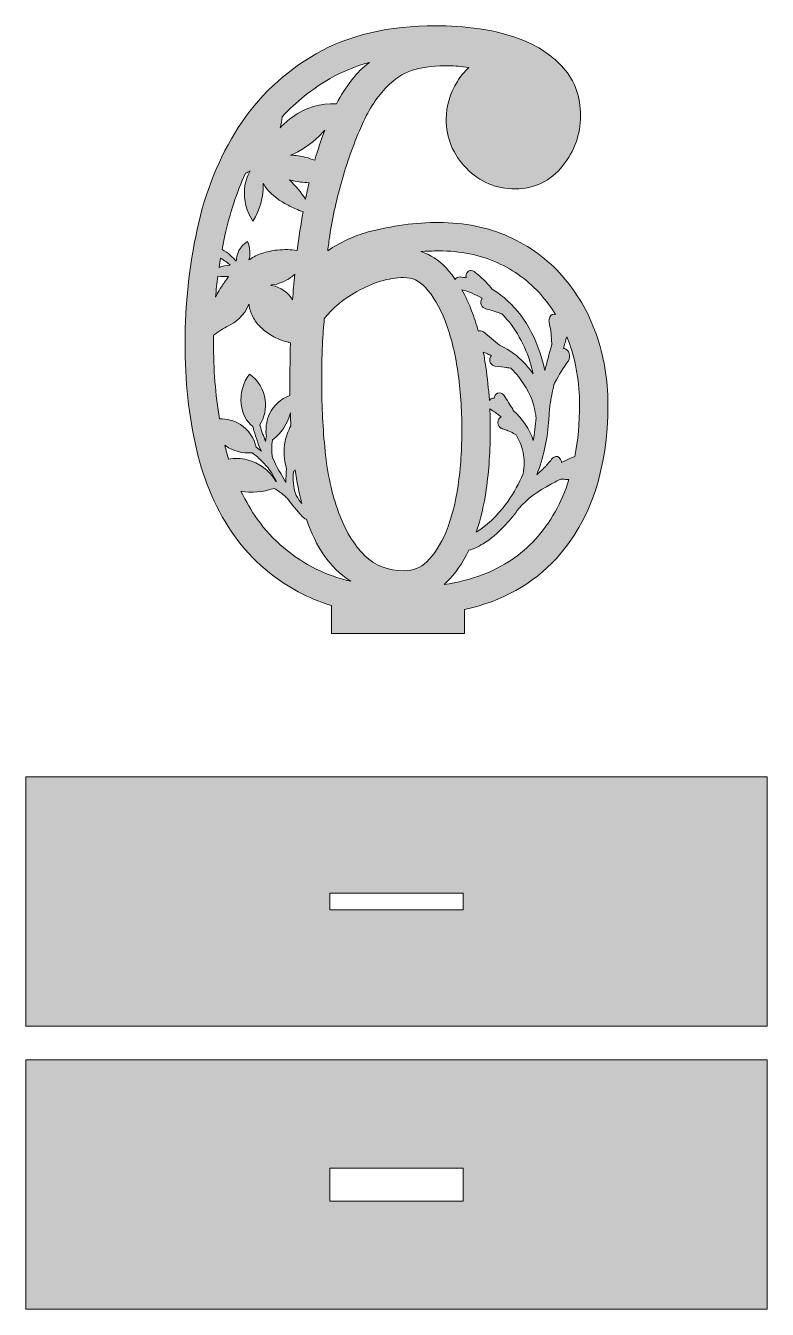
# Model space of a CAD drawing. Header units: inches. Extents: x 2.77 to 7.23, y -8.81 to -1.09.
import ezdxf

# ---------------------------------------------------------------- set-up
doc = ezdxf.new("R2010")
doc.units = ezdxf.units.IN
doc.header["$MEASUREMENT"] = 0
doc.layers.add('_U+2018_U+043B_U+043E_U+0439_1', color=7, linetype='Continuous')

# ---------------------------------------------------------------- blocks, each defined once
blk = doc.blocks.new('block 2')
at = {"layer": '_U+2018_U+043B_U+043E_U+0439_1', "true_color": 0xffffff}
h = blk.add_hatch(color=7, dxfattribs=at)
h.dxf.hatch_style = 2
edge = h.paths.add_edge_path()
edge.add_spline(control_points=[(6.2003, -2.9438), (6.1528, -2.8116), (6.0844, -2.6944), (5.9972, -2.5955), (5.9091, -2.4955), (5.8007, -2.4161), (5.675, -2.3595), (5.5494, -2.3028), (5.4079, -2.2741), (5.2545, -2.2741), (5.1154, -2.2741), (4.9727, -2.2933), (4.8304, -2.3312), (4.7441, -2.3543), (4.6627, -2.392), (4.5867, -2.444), (4.5901, -2.4149), (4.5941, -2.3847), (4.5988, -2.3533), (4.6156, -2.241), (4.6411, -2.1258), (4.6745, -2.0108), (4.7079, -1.896), (4.7479, -1.7863), (4.7935, -1.6847), (4.8363, -1.5895), (4.8862, -1.5132), (4.9417, -1.458), (4.9891, -1.4107), (5.0389, -1.3778), (5.0895, -1.3602), (5.1434, -1.3414), (5.2105, -1.3319), (5.2888, -1.3319), (5.2888, -1.3319), (5.3125, -1.3319), (5.3125, -1.3319), (5.3498, -1.3319), (5.3909, -1.3352), (5.4348, -1.3417), (5.4082, -1.3666), (5.3852, -1.3945), (5.366, -1.4254), (5.3215, -1.4971), (5.2989, -1.5733), (5.2989, -1.6521), (5.2989, -1.766), (5.3397, -1.8654), (5.42, -1.9476), (5.5007, -2.0304), (5.5998, -2.0724), (5.7146, -2.0724), (5.8277, -2.0724), (5.9265, -2.0239), (6.0004, -1.932), (6.0708, -1.8445), (6.1065, -1.7439), (6.1065, -1.6332), (6.1065, -1.5177), (6.0722, -1.4208), (6.0046, -1.3452), (5.9428, -1.2761), (5.8658, -1.222), (5.7759, -1.1842), (5.691, -1.1485), (5.5981, -1.1235), (5.4999, -1.11), (5.4048, -1.0969), (5.3168, -1.0903), (5.2382, -1.0903), (4.9539, -1.0903), (4.711, -1.1473), (4.5163, -1.2597), (4.3228, -1.3715), (4.1654, -1.5205), (4.0485, -1.7026), (3.9334, -1.8818), (3.8502, -2.088), (3.8011, -2.3156), (3.7528, -2.5391), (3.7284, -2.7681), (3.7284, -2.9963), (3.7284, -3.2251), (3.7513, -3.4402), (3.7966, -3.6358), (3.8429, -3.836), (3.9198, -4.0121), (4.025, -4.1591), (4.1317, -4.3083), (4.2716, -4.4267), (4.4407, -4.5112), (4.4929, -4.5374), (4.5491, -4.5595), (4.6089, -4.5776), (4.6089, -4.5776), (4.6089, -4.7456), (4.6089, -4.7456), (4.6089, -4.7456), (5.4089, -4.7456), (5.4089, -4.7456), (5.4089, -4.7456), (5.4089, -4.6022), (5.4089, -4.6022), (5.6355, -4.5519), (5.8207, -4.449), (5.9617, -4.2942), (6.1673, -4.0683), (6.2716, -3.757), (6.2716, -3.3689), (6.2716, -3.2182), (6.2476, -3.0752), (6.2003, -2.9438)], knot_values=[0, 0, 0, 0, 1, 1, 1, 2, 2, 2, 3, 3, 3, 4, 4, 4, 5, 5, 5, 6, 6, 6, 7, 7, 7, 8, 8, 8, 9, 9, 9, 10, 10, 10, 11, 11, 11, 12, 12, 12, 13, 13, 13, 14, 14, 14, 15, 15, 15, 16, 16, 16, 17, 17, 17, 18, 18, 18, 19, 19, 19, 20, 20, 20, 21, 21, 21, 22, 22, 22, 23, 23, 23, 24, 24, 24, 25, 25, 25, 26, 26, 26, 27, 27, 27, 28, 28, 28, 29, 29, 29, 30, 30, 30, 31, 31, 31, 32, 32, 32, 33, 33, 33, 34, 34, 34, 35, 35, 35, 36, 36, 36, 37, 37, 37, 37], degree=3, periodic=1)
edge = h.paths.add_edge_path()
edge.add_spline(control_points=[(6.0723, -3.6817), (6.055, -3.6879), (6.0382, -3.6959), (6.0217, -3.7036), (6.0126, -3.7079), (6.0035, -3.7121), (5.9937, -3.7161), (5.9931, -3.7163), (5.9926, -3.7166), (5.9921, -3.7168), (5.9913, -3.7106), (5.9896, -3.7046), (5.9867, -3.6991), (5.9773, -3.6814), (5.9593, -3.6764), (5.9442, -3.6868), (5.9432, -3.6875), (5.9422, -3.6882), (5.9412, -3.6888), (5.9403, -3.6898), (5.9395, -3.6908), (5.9386, -3.6918), (5.931, -3.7004), (5.9235, -3.7096), (5.9161, -3.7185), (5.9049, -3.7319), (5.8943, -3.7442), (5.885, -3.7524), (5.8846, -3.7529), (5.8841, -3.7533), (5.8836, -3.7538), (5.869, -3.7684), (5.8598, -3.7767), (5.8433, -3.7913), (5.8822, -3.6924), (5.9065, -3.5849), (5.9138, -3.4792), (5.915, -3.4737), (5.9152, -3.4688), (5.9154, -3.4653), (5.9154, -3.4644), (5.9154, -3.4635), (5.9155, -3.4628), (5.9156, -3.4618), (5.9157, -3.4607), (5.9158, -3.4597), (5.9176, -3.4327), (5.9192, -3.4014), (5.9231, -3.372), (5.9289, -3.3331), (5.9371, -3.2916), (5.947, -3.248), (5.9478, -3.2464), (5.9485, -3.2448), (5.9493, -3.2432), (5.9499, -3.2418), (5.9505, -3.2404), (5.951, -3.2394), (5.9516, -3.2385), (5.9521, -3.2377), (5.9527, -3.2368), (5.9783, -3.1901), (5.9995, -3.1502), (6.0322, -3.1087), (6.0328, -3.1078), (6.0334, -3.1069), (6.0341, -3.106), (6.0418, -3.0934), (6.0435, -3.0766), (6.0385, -3.0614), (6.0336, -3.0463), (6.0227, -3.0353), (6.0105, -3.0329), (6.0082, -3.0324), (6.0059, -3.0322), (6.0037, -3.0324), (6.0102, -3.0095), (6.0169, -2.9857), (6.0239, -2.961), (6.0294, -2.9743), (6.0346, -2.9879), (6.0395, -3.0016), (6.0802, -3.1144), (6.1008, -3.238), (6.1008, -3.3689), (6.1008, -3.4808), (6.0911, -3.5851), (6.0723, -3.6817)], knot_values=[0, 0, 0, 0, 1, 1, 1, 2, 2, 2, 3, 3, 3, 4, 4, 4, 5, 5, 5, 6, 6, 6, 7, 7, 7, 8, 8, 8, 9, 9, 9, 10, 10, 10, 11, 11, 11, 12, 12, 12, 13, 13, 13, 14, 14, 14, 15, 15, 15, 16, 16, 16, 17, 17, 17, 18, 18, 18, 19, 19, 19, 20, 20, 20, 21, 21, 21, 22, 22, 22, 23, 23, 23, 24, 24, 24, 25, 25, 25, 26, 26, 26, 27, 27, 27, 28, 28, 28, 29, 29, 29, 29], degree=3, periodic=1)
edge = h.paths.add_edge_path()
edge.add_spline(control_points=[(5.2545, -2.445), (5.3835, -2.445), (5.5014, -2.4686), (5.6048, -2.5153), (5.7082, -2.5619), (5.7971, -2.6269), (5.869, -2.7084), (5.9013, -2.745), (5.9303, -2.7849), (5.9563, -2.8274), (5.9534, -2.8264), (5.9504, -2.8259), (5.9473, -2.8259), (5.9324, -2.8257), (5.9206, -2.8377), (5.9177, -2.8556), (5.9172, -2.859), (5.917, -2.8624), (5.9171, -2.8655), (5.9167, -2.866), (5.9164, -2.8664), (5.9161, -2.8668), (5.9168, -2.8703), (5.9176, -2.8738), (5.9183, -2.8773), (5.9187, -2.8793), (5.9191, -2.8811), (5.9194, -2.8827), (5.9195, -2.8832), (5.9196, -2.8836), (5.9197, -2.8841), (5.9198, -2.8847), (5.9198, -2.8853), (5.9199, -2.8859), (5.9201, -2.8868), (5.9204, -2.8877), (5.9207, -2.8887), (5.9272, -2.9169), (5.9329, -2.9643), (5.9336, -2.9991), (5.9337, -3.0009), (5.9338, -3.0027), (5.9339, -3.0045), (5.9339, -3.0056), (5.934, -3.007), (5.934, -3.0085), (5.9182, -3.0652), (5.9042, -3.1162), (5.8922, -3.1641), (5.8516, -2.9711), (5.7617, -2.8213), (5.6488, -2.7281), (5.6204, -2.705), (5.5963, -2.6875), (5.5737, -2.6731), (5.5732, -2.6724), (5.5727, -2.6718), (5.5722, -2.6712), (5.5428, -2.6345), (5.5098, -2.6034), (5.4689, -2.5698), (5.4682, -2.5693), (5.4675, -2.5687), (5.4667, -2.5682), (5.456, -2.5609), (5.443, -2.5605), (5.4329, -2.5667), (5.4227, -2.5731), (5.4169, -2.5851), (5.4177, -2.5981), (5.4179, -2.5997), (5.4181, -2.6013), (5.4183, -2.6029), (5.4186, -2.6045), (5.4191, -2.606), (5.4195, -2.6075), (5.407, -2.6048), (5.3944, -2.6028), (5.3821, -2.6018), (5.37, -2.6008), (5.3596, -2.6065), (5.3533, -2.616), (5.3364, -2.5918), (5.3186, -2.5693), (5.2998, -2.5489), (5.2547, -2.5003), (5.2031, -2.467), (5.1454, -2.4493), (5.182, -2.4464), (5.2184, -2.445), (5.2545, -2.445)], knot_values=[0, 0, 0, 0, 1, 1, 1, 2, 2, 2, 3, 3, 3, 4, 4, 4, 5, 5, 5, 6, 6, 6, 7, 7, 7, 8, 8, 8, 9, 9, 9, 10, 10, 10, 11, 11, 11, 12, 12, 12, 13, 13, 13, 14, 14, 14, 15, 15, 15, 16, 16, 16, 17, 17, 17, 18, 18, 18, 19, 19, 19, 20, 20, 20, 21, 21, 21, 22, 22, 22, 23, 23, 23, 24, 24, 24, 25, 25, 25, 26, 26, 26, 27, 27, 27, 28, 28, 28, 29, 29, 29, 30, 30, 30, 30], degree=3, periodic=1)
edge = h.paths.add_edge_path()
edge.add_spline(control_points=[(5.5109, -2.7713), (5.516, -2.7825), (5.5253, -2.7904), (5.5363, -2.7928), (5.5461, -2.7956), (5.559, -2.7994), (5.571, -2.803), (5.5853, -2.8072), (5.5982, -2.8112), (5.6029, -2.8129), (5.6037, -2.8132), (5.6044, -2.8134), (5.6052, -2.8136), (5.6099, -2.8149), (5.6139, -2.8165), (5.618, -2.8181), (5.6225, -2.8199), (5.6275, -2.8218), (5.6335, -2.8238), (5.6403, -2.8305), (5.647, -2.8375), (5.6537, -2.8446), (5.7217, -2.9167), (5.7872, -3.039), (5.8143, -3.1517), (5.817, -3.1628), (5.8195, -3.1739), (5.8218, -3.1852), (5.8103, -3.1688), (5.7977, -3.1526), (5.7839, -3.1365), (5.7747, -3.1257), (5.7651, -3.1152), (5.7549, -3.1052), (5.7486, -3.0992), (5.7422, -3.0933), (5.7358, -3.0874), (5.7017, -3.0576), (5.6625, -3.0322), (5.6193, -3.012), (5.6191, -3.0118), (5.6189, -3.0117), (5.6187, -3.0115), (5.6033, -2.9979), (5.5877, -2.9847), (5.5719, -2.972), (5.5555, -2.9586), (5.5389, -2.9456), (5.5224, -2.9326), (5.5135, -2.9249), (5.5021, -2.9229), (5.492, -2.9262), (5.48, -2.8836), (5.4667, -2.8429), (5.4518, -2.8044), (5.4342, -2.7589), (5.4144, -2.7171), (5.3927, -2.6786), (5.4348, -2.6895), (5.4751, -2.7062), (5.5149, -2.7299), (5.514, -2.7311), (5.5132, -2.7323), (5.5124, -2.7335), (5.5058, -2.7445), (5.5052, -2.7589), (5.5109, -2.7713)], knot_values=[0, 0, 0, 0, 1, 1, 1, 2, 2, 2, 3, 3, 3, 4, 4, 4, 5, 5, 5, 6, 6, 6, 7, 7, 7, 8, 8, 8, 9, 9, 9, 10, 10, 10, 11, 11, 11, 12, 12, 12, 13, 13, 13, 14, 14, 14, 15, 15, 15, 16, 16, 16, 17, 17, 17, 18, 18, 18, 19, 19, 19, 20, 20, 20, 21, 21, 21, 22, 22, 22, 22], degree=3, periodic=1)
edge = h.paths.add_edge_path()
edge.add_spline(control_points=[(5.5611, -3.394), (5.5642, -3.3972), (5.568, -3.4002), (5.5729, -3.403), (5.5736, -3.4034), (5.5743, -3.4037), (5.5758, -3.4047), (5.5927, -3.4147), (5.6109, -3.428), (5.6286, -3.4433), (5.621, -3.4475), (5.6149, -3.4548), (5.6118, -3.4644), (5.6062, -3.4816), (5.6122, -3.5002), (5.6263, -3.5091), (5.6277, -3.5098), (5.6291, -3.5105), (5.6305, -3.5112), (5.6358, -3.5133), (5.6404, -3.515), (5.6451, -3.5166), (5.6522, -3.5192), (5.6593, -3.5218), (5.6704, -3.5266), (5.6812, -3.5309), (5.6919, -3.5364), (5.703, -3.5422), (5.7058, -3.5437), (5.7087, -3.5452), (5.7115, -3.5467), (5.7137, -3.5479), (5.7163, -3.5493), (5.7191, -3.5506), (5.7384, -3.5834), (5.7525, -3.6143), (5.7619, -3.6581), (5.7691, -3.6926), (5.7693, -3.7424), (5.7619, -3.7854), (5.737, -3.8435), (5.707, -3.8977), (5.6709, -3.9495), (5.6695, -3.9514), (5.6681, -3.9533), (5.6667, -3.9552), (5.6655, -3.9568), (5.6642, -3.9585), (5.663, -3.9603), (5.6624, -3.9611), (5.6617, -3.962), (5.6611, -3.9629), (5.6011, -4.0436), (5.5397, -4.0999), (5.4794, -4.1364), (5.5063, -4.0582), (5.5265, -3.9723), (5.5396, -3.8799), (5.5559, -3.7648), (5.5641, -3.6428), (5.5641, -3.5174), (5.5641, -3.4762), (5.5631, -3.4351), (5.5611, -3.394)], knot_values=[0, 0, 0, 0, 1, 1, 1, 2, 2, 2, 3, 3, 3, 4, 4, 4, 5, 5, 5, 6, 6, 6, 7, 7, 7, 8, 8, 8, 9, 9, 9, 10, 10, 10, 11, 11, 11, 12, 12, 12, 13, 13, 13, 14, 14, 14, 15, 15, 15, 16, 16, 16, 17, 17, 17, 18, 18, 18, 19, 19, 19, 20, 20, 20, 21, 21, 21, 21], degree=3, periodic=1)
edge = h.paths.add_edge_path()
edge.add_spline(control_points=[(5.7022, -3.4042), (5.7013, -3.402), (5.7002, -3.3999), (5.6989, -3.3977), (5.691, -3.3831), (5.6823, -3.3692), (5.6738, -3.3559), (5.6646, -3.3416), (5.6558, -3.3283), (5.6476, -3.3145), (5.6472, -3.3138), (5.6468, -3.3132), (5.6464, -3.3125), (5.6372, -3.2995), (5.6218, -3.2953), (5.6081, -3.3015), (5.5967, -3.3067), (5.5892, -3.318), (5.5879, -3.3309), (5.5728, -3.3289), (5.5635, -3.3372), (5.5583, -3.3441), (5.5538, -3.2764), (5.5468, -3.2091), (5.5372, -3.1427), (5.5328, -3.1127), (5.5278, -3.0833), (5.5222, -3.0546), (5.5342, -3.0588), (5.5451, -3.0631), (5.554, -3.0673), (5.5596, -3.0697), (5.5651, -3.0721), (5.5705, -3.0746), (5.5683, -3.077), (5.5664, -3.0798), (5.5648, -3.0829), (5.5592, -3.0943), (5.5595, -3.1084), (5.5658, -3.1198), (5.5716, -3.1306), (5.5818, -3.1372), (5.5931, -3.1377), (5.6161, -3.1396), (5.6483, -3.1439), (5.6587, -3.1458), (5.6619, -3.1463), (5.6651, -3.1469), (5.6683, -3.1474), (5.6746, -3.1485), (5.6808, -3.1496), (5.6871, -3.1505), (5.7086, -3.1702), (5.7281, -3.1922), (5.7465, -3.2179), (5.7981, -3.2872), (5.8257, -3.3517), (5.8347, -3.4162), (5.8368, -3.4288), (5.8382, -3.4394), (5.839, -3.4484), (5.8363, -3.4956), (5.8308, -3.5409), (5.8226, -3.5846), (5.7993, -3.5167), (5.7578, -3.4542), (5.7022, -3.4042)], knot_values=[0, 0, 0, 0, 1, 1, 1, 2, 2, 2, 3, 3, 3, 4, 4, 4, 5, 5, 5, 6, 6, 6, 7, 7, 7, 8, 8, 8, 9, 9, 9, 10, 10, 10, 11, 11, 11, 12, 12, 12, 13, 13, 13, 14, 14, 14, 15, 15, 15, 16, 16, 16, 17, 17, 17, 18, 18, 18, 19, 19, 19, 20, 20, 20, 21, 21, 21, 22, 22, 22, 22], degree=3, periodic=1)
edge = h.paths.add_edge_path()
edge.add_spline(control_points=[(4.6395, -2.7746), (4.6757, -2.7428), (4.717, -2.7139), (4.7622, -2.6886), (4.8074, -2.6633), (4.8554, -2.6427), (4.9047, -2.6273), (4.9515, -2.6127), (4.9979, -2.6053), (5.0428, -2.6053), (5.0949, -2.6053), (5.1367, -2.6243), (5.1744, -2.665), (5.2204, -2.7148), (5.2602, -2.7824), (5.2924, -2.866), (5.3262, -2.9536), (5.3517, -3.055), (5.3681, -3.1674), (5.3848, -3.2819), (5.3933, -3.3997), (5.3933, -3.5174), (5.3933, -3.6348), (5.3856, -3.7487), (5.3704, -3.8559), (5.3557, -3.9595), (5.3313, -4.0531), (5.2979, -4.134), (5.2662, -4.2105), (5.2274, -4.2712), (5.1825, -4.3145), (5.145, -4.3506), (5.1009, -4.3682), (5.0475, -4.3682), (4.9472, -4.3682), (4.8694, -4.3388), (4.8098, -4.2784), (4.7431, -4.2108), (4.6899, -4.123), (4.6517, -4.0176), (4.6116, -3.9071), (4.5844, -3.7834), (4.571, -3.6499), (4.5572, -3.5125), (4.5501, -3.3793), (4.5501, -3.2539), (4.5501, -3.1642), (4.5517, -3.0824), (4.5548, -3.0106), (4.5574, -2.9497), (4.5611, -2.8968), (4.5659, -2.8527), (4.5855, -2.8266), (4.6102, -2.8004), (4.6395, -2.7746)], knot_values=[0, 0, 0, 0, 1, 1, 1, 2, 2, 2, 3, 3, 3, 4, 4, 4, 5, 5, 5, 6, 6, 6, 7, 7, 7, 8, 8, 8, 9, 9, 9, 10, 10, 10, 11, 11, 11, 12, 12, 12, 13, 13, 13, 14, 14, 14, 15, 15, 15, 16, 16, 16, 17, 17, 17, 18, 18, 18, 18], degree=3, periodic=1)
edge = h.paths.add_edge_path()
edge.add_spline(control_points=[(4.3394, -3.755), (4.3362, -3.7823), (4.3342, -3.8099), (4.3353, -3.8369), (4.3063, -3.7912), (4.2791, -3.7415), (4.2542, -3.6886), (4.2487, -3.6538), (4.2487, -3.6176), (4.2536, -3.5821), (4.3087, -3.5395), (4.3459, -3.4816), (4.3617, -3.4197), (4.3626, -3.4456), (4.3638, -3.4714), (4.3652, -3.4968), (4.3489, -3.5258), (4.3368, -3.5572), (4.3301, -3.5898), (4.3188, -3.6444), (4.3224, -3.7019), (4.3394, -3.755)], knot_values=[0, 0, 0, 0, 1, 1, 1, 2, 2, 2, 3, 3, 3, 4, 4, 4, 5, 5, 5, 6, 6, 6, 7, 7, 7, 7], degree=3, periodic=1)
edge = h.paths.add_edge_path()
edge.add_spline(control_points=[(3.9903, -3.6979), (3.982, -3.6705), (3.9743, -3.6424), (3.9673, -3.6137), (3.9692, -3.6151), (3.971, -3.6167), (3.973, -3.6181), (4.0179, -3.6486), (4.0726, -3.6643), (4.1327, -3.6595), (4.153, -3.6753), (4.1737, -3.6925), (4.192, -3.7109), (4.2102, -3.7284), (4.2305, -3.7527), (4.2479, -3.7775), (4.2577, -3.796), (4.268, -3.8142), (4.2787, -3.8321), (4.2774, -3.8313), (4.2761, -3.8306), (4.2748, -3.8299), (4.2746, -3.8298), (4.2744, -3.8297), (4.2742, -3.8296), (4.2367, -3.7663), (4.1734, -3.7183), (4.1018, -3.701), (4.0654, -3.6922), (4.0272, -3.6914), (3.9903, -3.6979)], knot_values=[0, 0, 0, 0, 1, 1, 1, 2, 2, 2, 3, 3, 3, 4, 4, 4, 5, 5, 5, 6, 6, 6, 7, 7, 7, 8, 8, 8, 9, 9, 9, 10, 10, 10, 10], degree=3, periodic=1)
edge = h.paths.add_edge_path()
edge.add_spline(control_points=[(3.942, -2.4884), (3.9639, -2.5007), (3.9853, -2.5174), (4.0005, -2.5302), (3.9782, -2.5317), (3.9545, -2.5366), (3.9332, -2.5446), (3.936, -2.5259), (3.9389, -2.5071), (3.942, -2.4884)], knot_values=[0, 0, 0, 0, 1, 1, 1, 2, 2, 2, 3, 3, 3, 3], degree=3, periodic=1)
edge = h.paths.add_edge_path()
edge.add_spline(control_points=[(3.9904, -2.5996), (3.9818, -2.6113), (3.9738, -2.6222), (3.9661, -2.6331), (3.9595, -2.6424), (3.9528, -2.6516), (3.9468, -2.6613), (3.9383, -2.675), (3.9299, -2.689), (3.9222, -2.7033), (3.9187, -2.7098), (3.9152, -2.7163), (3.9118, -2.7229), (3.9156, -2.6807), (3.9201, -2.6386), (3.9256, -2.5966), (3.9487, -2.5993), (3.9735, -2.5997), (3.9904, -2.5996)], knot_values=[0, 0, 0, 0, 1, 1, 1, 2, 2, 2, 3, 3, 3, 4, 4, 4, 5, 5, 5, 6, 6, 6, 6], degree=3, periodic=1)
edge = h.paths.add_edge_path()
edge.add_spline(control_points=[(3.8993, -2.9963), (3.8993, -2.9815), (3.8996, -2.9668), (3.8998, -2.9521), (3.9233, -2.9353), (3.9614, -2.9079), (3.9895, -2.8959), (4.0258, -2.8803), (4.09, -2.8313), (4.11, -2.7685), (4.1108, -2.7674), (4.1114, -2.7664), (4.1122, -2.7653), (4.1127, -2.7672), (4.1132, -2.7682), (4.1133, -2.7693), (4.116, -2.7945), (4.1252, -2.818), (4.1357, -2.8405), (4.1469, -2.8642), (4.1641, -2.8845), (4.1827, -2.9029), (4.2036, -2.9235), (4.2267, -2.9413), (4.2522, -2.956), (4.2808, -2.9724), (4.3107, -2.9847), (4.3429, -2.9919), (4.3496, -2.9934), (4.3562, -2.9954), (4.3627, -2.9975), (4.3592, -3.1045), (4.3576, -3.2111), (4.3591, -3.3153), (4.3059, -3.334), (4.2606, -3.3742), (4.2365, -3.4251), (4.2274, -3.4442), (4.2215, -3.4647), (4.2185, -3.4856), (4.2172, -3.488), (4.2162, -3.4907), (4.216, -3.4936), (4.2157, -3.5), (4.2156, -3.5064), (4.2155, -3.5129), (4.2154, -3.5187), (4.2154, -3.5246), (4.2151, -3.5304), (4.2151, -3.5304), (4.2151, -3.5314), (4.2151, -3.5314), (4.2151, -3.5314), (4.2151, -3.5323), (4.2151, -3.5323), (4.2152, -3.5333), (4.2152, -3.5346), (4.2152, -3.5361), (4.2151, -3.5415), (4.215, -3.5493), (4.218, -3.556), (4.2156, -3.5677), (4.2137, -3.5795), (4.2124, -3.5913), (4.2002, -3.5597), (4.1892, -3.5284), (4.1797, -3.4976), (4.1791, -3.4954), (4.1785, -3.4932), (4.1779, -3.491), (4.2056, -3.4467), (4.2178, -3.3927), (4.2108, -3.3408), (4.2024, -3.2793), (4.1673, -3.2218), (4.1163, -3.1862), (4.077, -3.2371), (4.0585, -3.3036), (4.0659, -3.3675), (4.0721, -3.4211), (4.0964, -3.4722), (4.1362, -3.501), (4.1382, -3.5089), (4.1403, -3.5168), (4.1425, -3.5244), (4.1546, -3.569), (4.1707, -3.6114), (4.1872, -3.65), (4.1777, -3.642), (4.1675, -3.6339), (4.1567, -3.6257), (4.1437, -3.5703), (4.1092, -3.5199), (4.0612, -3.489), (4.0239, -3.465), (3.9792, -3.4533), (3.9349, -3.4545), (3.9113, -3.3109), (3.8993, -3.1574), (3.8993, -2.9963)], knot_values=[0, 0, 0, 0, 1, 1, 1, 2, 2, 2, 3, 3, 3, 4, 4, 4, 5, 5, 5, 6, 6, 6, 7, 7, 7, 8, 8, 8, 9, 9, 9, 10, 10, 10, 11, 11, 11, 12, 12, 12, 13, 13, 13, 14, 14, 14, 15, 15, 15, 16, 16, 16, 17, 17, 17, 18, 18, 18, 19, 19, 19, 20, 20, 20, 21, 21, 21, 22, 22, 22, 23, 23, 23, 24, 24, 24, 25, 25, 25, 26, 26, 26, 27, 27, 27, 28, 28, 28, 29, 29, 29, 30, 30, 30, 31, 31, 31, 32, 32, 32, 33, 33, 33, 33], degree=3, periodic=1)
edge = h.paths.add_edge_path()
edge.add_spline(control_points=[(4.3752, -2.7395), (4.347, -2.6963), (4.3065, -2.6627), (4.2484, -2.6527), (4.2473, -2.6522), (4.2463, -2.6518), (4.2452, -2.6513), (4.2476, -2.6506), (4.2488, -2.6499), (4.2502, -2.6498), (4.2701, -2.6475), (4.2891, -2.6425), (4.3075, -2.6344), (4.3268, -2.6261), (4.3457, -2.6176), (4.3631, -2.6054), (4.3719, -2.5991), (4.3801, -2.5923), (4.3878, -2.5851), (4.3828, -2.6364), (4.3787, -2.688), (4.3752, -2.7395)], knot_values=[0, 0, 0, 0, 1, 1, 1, 2, 2, 2, 3, 3, 3, 4, 4, 4, 5, 5, 5, 6, 6, 6, 7, 7, 7, 7], degree=3, periodic=1)
edge = h.paths.add_edge_path()
edge.add_spline(control_points=[(4.3804, -3.7742), (4.384, -3.7701), (4.3872, -3.766), (4.3906, -3.7619), (4.4008, -3.8327), (4.414, -3.9002), (4.4305, -3.9638), (4.4182, -3.9491), (4.4066, -3.9328), (4.4009, -3.9216), (4.3984, -3.9168), (4.3964, -3.913), (4.3947, -3.9095), (4.3793, -3.8666), (4.3774, -3.8202), (4.3804, -3.7742)], knot_values=[0, 0, 0, 0, 1, 1, 1, 2, 2, 2, 3, 3, 3, 4, 4, 4, 5, 5, 5, 5], degree=3, periodic=1)
edge = h.paths.add_edge_path()
edge.add_spline(control_points=[(4.4035, -2.4423), (4.3636, -2.437), (4.3236, -2.4353), (4.2832, -2.4397), (4.2513, -2.4431), (4.2203, -2.4507), (4.1898, -2.4601), (4.1639, -2.4681), (4.1403, -2.4814), (4.1174, -2.4958), (4.1161, -2.4966), (4.1146, -2.4974), (4.1124, -2.4986), (4.1221, -2.4697), (4.1202, -2.4241), (4.1049, -2.3879), (4.0555, -2.4159), (4.037, -2.4684), (4.036, -2.5069), (4.0172, -2.4854), (3.9876, -2.4561), (3.9513, -2.4356), (3.9565, -2.4075), (3.9621, -2.3795), (3.9681, -2.3516), (3.9969, -2.2183), (4.0385, -2.0935), (4.092, -1.9782), (4.1018, -1.9732), (4.1114, -1.968), (4.1205, -1.9626), (4.1023, -1.996), (4.0904, -2.0328), (4.0865, -2.0706), (4.0795, -2.1388), (4.0977, -2.2093), (4.1368, -2.2656), (4.1779, -2.2005), (4.1995, -2.1237), (4.1991, -2.0403), (4.2051, -2.0506), (4.2117, -2.0604), (4.219, -2.0697), (4.2531, -2.1126), (4.2988, -2.1453), (4.3475, -2.1705), (4.3769, -2.1857), (4.4075, -2.1982), (4.4385, -2.2099), (4.425, -2.2857), (4.4134, -2.3634), (4.4035, -2.4423)], knot_values=[0, 0, 0, 0, 1, 1, 1, 2, 2, 2, 3, 3, 3, 4, 4, 4, 5, 5, 5, 6, 6, 6, 7, 7, 7, 8, 8, 8, 9, 9, 9, 10, 10, 10, 11, 11, 11, 12, 12, 12, 13, 13, 13, 14, 14, 14, 15, 15, 15, 16, 16, 16, 17, 17, 17, 17], degree=3, periodic=1)
edge = h.paths.add_edge_path()
edge.add_spline(control_points=[(4.4528, -2.1347), (4.4261, -2.0916), (4.3934, -2.0522), (4.3557, -2.0181), (4.3775, -2.0239), (4.3997, -2.028), (4.422, -2.0307), (4.4394, -2.0328), (4.4569, -2.0339), (4.4744, -2.0346), (4.4668, -2.0674), (4.4596, -2.1008), (4.4528, -2.1347)], knot_values=[0, 0, 0, 0, 1, 1, 1, 2, 2, 2, 3, 3, 3, 4, 4, 4, 4], degree=3, periodic=1)
edge = h.paths.add_edge_path()
edge.add_spline(control_points=[(4.3632, -1.8687), (4.37, -1.866), (4.3768, -1.8632), (4.3835, -1.8602), (4.4486, -1.8306), (4.5054, -1.785), (4.5549, -1.7335), (4.5597, -1.7286), (4.5641, -1.7233), (4.5688, -1.7182), (4.547, -1.7753), (4.527, -1.836), (4.509, -1.8998), (4.491, -1.893), (4.4727, -1.8871), (4.4541, -1.8824), (4.4244, -1.8749), (4.3938, -1.8702), (4.3632, -1.8687)], knot_values=[0, 0, 0, 0, 1, 1, 1, 2, 2, 2, 3, 3, 3, 4, 4, 4, 5, 5, 5, 6, 6, 6, 6], degree=3, periodic=1)
edge = h.paths.add_edge_path()
edge.add_spline(control_points=[(4.6017, -1.4077), (4.6724, -1.3669), (4.7511, -1.3347), (4.8374, -1.3109), (4.7611, -1.3673), (4.6953, -1.4531), (4.6391, -1.5603), (4.5457, -1.5544), (4.4505, -1.5851), (4.374, -1.6397), (4.3473, -1.6587), (4.3231, -1.6806), (4.3008, -1.7043), (4.3068, -1.6825), (4.3109, -1.6603), (4.3134, -1.6379), (4.3955, -1.5483), (4.4919, -1.4712), (4.6017, -1.4077)], knot_values=[0, 0, 0, 0, 1, 1, 1, 2, 2, 2, 3, 3, 3, 4, 4, 4, 5, 5, 5, 6, 6, 6, 6], degree=3, periodic=1)
edge = h.paths.add_edge_path()
edge.add_spline(control_points=[(4.1639, -4.0596), (4.1267, -4.0076), (4.0937, -3.951), (4.0646, -3.8904), (4.128, -3.9026), (4.1955, -3.8959), (4.264, -3.873), (4.2884, -3.8876), (4.3108, -3.904), (4.3321, -3.9229), (4.3357, -3.926), (4.3389, -3.9288), (4.3421, -3.9315), (4.3523, -3.9456), (4.3653, -3.9624), (4.3807, -3.9815), (4.3807, -3.9815), (4.3838, -3.9853), (4.3838, -3.9853), (4.4056, -4.0119), (4.4184, -4.0272), (4.4226, -4.0309), (4.4226, -4.0309), (4.4257, -4.0344), (4.4257, -4.0344), (4.4342, -4.0438), (4.4454, -4.0564), (4.4588, -4.0592), (4.5144, -4.2225), (4.5979, -4.3519), (4.7208, -4.4284), (4.7222, -4.4295), (4.7235, -4.4308), (4.7249, -4.4319), (4.6488, -4.4141), (4.5794, -4.3895), (4.517, -4.3583), (4.3731, -4.2865), (4.2543, -4.1859), (4.1639, -4.0596)], knot_values=[0, 0, 0, 0, 1, 1, 1, 2, 2, 2, 3, 3, 3, 4, 4, 4, 5, 5, 5, 6, 6, 6, 7, 7, 7, 8, 8, 8, 9, 9, 9, 10, 10, 10, 11, 11, 11, 12, 12, 12, 13, 13, 13, 13], degree=3, periodic=1)
edge = h.paths.add_edge_path()
edge.add_spline(control_points=[(5.8353, -4.1792), (5.7491, -4.2739), (5.6412, -4.3461), (5.5147, -4.3937), (5.445, -4.4199), (5.3686, -4.4392), (5.2859, -4.4514), (5.2911, -4.447), (5.2961, -4.4423), (5.3011, -4.4375), (5.3531, -4.3874), (5.398, -4.3227), (5.4352, -4.2451), (5.4618, -4.2384), (5.4841, -4.2269), (5.5037, -4.216), (5.5096, -4.2127), (5.5154, -4.2094), (5.5214, -4.2062), (5.5219, -4.2059), (5.5224, -4.2056), (5.5229, -4.2054), (5.5654, -4.1792), (5.609, -4.1431), (5.6577, -4.0903), (5.6849, -4.0613), (5.7113, -4.0287), (5.7359, -3.9933), (5.7892, -3.9339), (5.8457, -3.8921), (5.9324, -3.8466), (5.9353, -3.8451), (5.9382, -3.8436), (5.9411, -3.842), (5.9548, -3.8348), (5.9705, -3.8263), (5.9876, -3.8173), (5.9969, -3.818), (6.0062, -3.8184), (6.0154, -3.8188), (6.0229, -3.8191), (6.0302, -3.8194), (6.0373, -3.8198), (5.993, -3.9597), (5.9257, -4.0799), (5.8353, -4.1792)], knot_values=[0, 0, 0, 0, 1, 1, 1, 2, 2, 2, 3, 3, 3, 4, 4, 4, 5, 5, 5, 6, 6, 6, 7, 7, 7, 8, 8, 8, 9, 9, 9, 10, 10, 10, 11, 11, 11, 12, 12, 12, 13, 13, 13, 14, 14, 14, 15, 15, 15, 15], degree=3, periodic=1)
h = blk.add_hatch(color=7, dxfattribs=at)
h.dxf.hatch_style = 2
h.paths.add_polyline_path([(2.7699, -5.6085), (2.7699, -7.1085), (7.2301, -7.1085), (7.2301, -5.6085)])
h.paths.add_polyline_path([(5.4, -6.4085), (4.6, -6.4085), (4.6, -6.3085), (5.4, -6.3085)])
h = blk.add_hatch(color=7, dxfattribs=at)
h.dxf.hatch_style = 2
h.paths.add_polyline_path([(2.7699, -7.3107), (2.7699, -8.8107), (7.2301, -8.8107), (7.2301, -7.3107)])
h.paths.add_polyline_path([(5.4, -8.1607), (4.6, -8.1607), (4.6, -7.9607), (5.4, -7.9607)])
at = {"layer": '_U+2018_U+043B_U+043E_U+0439_1', "lineweight": 0}
for points in [[(2.7699, -5.6085), (2.7699, -7.1085), (7.2301, -7.1085), (7.2301, -5.6085), (2.7699, -5.6085)], [(5.4, -6.4085), (4.6, -6.4085), (4.6, -6.3085), (5.4, -6.3085), (5.4, -6.4085)], [(2.7699, -7.3107), (2.7699, -8.8107), (7.2301, -8.8107), (7.2301, -7.3107), (2.7699, -7.3107)], [(5.4, -8.1607), (4.6, -8.1607), (4.6, -7.9607), (5.4, -7.9607), (5.4, -8.1607)]]:
    blk.add_lwpolyline(points, dxfattribs=at)
for points, knots in [([(6.2003, -2.9438), (6.1528, -2.8116), (6.0844, -2.6944), (5.9972, -2.5955), (5.9091, -2.4955), (5.8007, -2.4161), (5.675, -2.3595), (5.5494, -2.3028), (5.4079, -2.2741), (5.2545, -2.2741), (5.1154, -2.2741), (4.9727, -2.2933), (4.8304, -2.3312), (4.7441, -2.3543), (4.6627, -2.392), (4.5867, -2.444), (4.5901, -2.4149), (4.5941, -2.3847), (4.5988, -2.3533), (4.6156, -2.241), (4.6411, -2.1258), (4.6745, -2.0108), (4.7079, -1.896), (4.7479, -1.7863), (4.7935, -1.6847), (4.8363, -1.5895), (4.8862, -1.5132), (4.9417, -1.458), (4.9891, -1.4107), (5.0389, -1.3778), (5.0895, -1.3602), (5.1434, -1.3414), (5.2105, -1.3319), (5.2888, -1.3319), (5.2888, -1.3319), (5.3125, -1.3319), (5.3125, -1.3319), (5.3498, -1.3319), (5.3909, -1.3352), (5.4348, -1.3417), (5.4082, -1.3666), (5.3852, -1.3945), (5.366, -1.4254), (5.3215, -1.4971), (5.2989, -1.5733), (5.2989, -1.6521), (5.2989, -1.766), (5.3397, -1.8654), (5.42, -1.9476), (5.5007, -2.0304), (5.5998, -2.0724), (5.7146, -2.0724), (5.8277, -2.0724), (5.9265, -2.0239), (6.0004, -1.932), (6.0708, -1.8445), (6.1065, -1.7439), (6.1065, -1.6332), (6.1065, -1.5177), (6.0722, -1.4208), (6.0046, -1.3452), (5.9428, -1.2761), (5.8658, -1.222), (5.7759, -1.1842), (5.691, -1.1485), (5.5981, -1.1235), (5.4999, -1.11), (5.4048, -1.0969), (5.3168, -1.0903), (5.2382, -1.0903), (4.9539, -1.0903), (4.711, -1.1473), (4.5163, -1.2597), (4.3228, -1.3715), (4.1654, -1.5205), (4.0485, -1.7026), (3.9334, -1.8818), (3.8502, -2.088), (3.8011, -2.3156), (3.7528, -2.5391), (3.7284, -2.7681), (3.7284, -2.9963), (3.7284, -3.2251), (3.7513, -3.4402), (3.7966, -3.6358), (3.8429, -3.836), (3.9198, -4.0121), (4.025, -4.1591), (4.1317, -4.3083), (4.2716, -4.4267), (4.4407, -4.5112), (4.4929, -4.5374), (4.5491, -4.5595), (4.6089, -4.5776), (4.6089, -4.5776), (4.6089, -4.7456), (4.6089, -4.7456), (4.6089, -4.7456), (5.4089, -4.7456), (5.4089, -4.7456), (5.4089, -4.7456), (5.4089, -4.6022), (5.4089, -4.6022), (5.6355, -4.5519), (5.8207, -4.449), (5.9617, -4.2942), (6.1673, -4.0683), (6.2716, -3.757), (6.2716, -3.3689), (6.2716, -3.2182), (6.2476, -3.0752), (6.2003, -2.9438)], [0, 0, 0, 0, 1, 1, 1, 2, 2, 2, 3, 3, 3, 4, 4, 4, 5, 5, 5, 6, 6, 6, 7, 7, 7, 8, 8, 8, 9, 9, 9, 10, 10, 10, 11, 11, 11, 12, 12, 12, 13, 13, 13, 14, 14, 14, 15, 15, 15, 16, 16, 16, 17, 17, 17, 18, 18, 18, 19, 19, 19, 20, 20, 20, 21, 21, 21, 22, 22, 22, 23, 23, 23, 24, 24, 24, 25, 25, 25, 26, 26, 26, 27, 27, 27, 28, 28, 28, 29, 29, 29, 30, 30, 30, 31, 31, 31, 32, 32, 32, 33, 33, 33, 34, 34, 34, 35, 35, 35, 36, 36, 36, 37, 37, 37, 37]), ([(4.6017, -1.4077), (4.6724, -1.3669), (4.7511, -1.3347), (4.8374, -1.3109), (4.7611, -1.3673), (4.6953, -1.4531), (4.6391, -1.5603), (4.5457, -1.5544), (4.4505, -1.5851), (4.374, -1.6397), (4.3473, -1.6587), (4.3231, -1.6806), (4.3008, -1.7043), (4.3068, -1.6825), (4.3109, -1.6603), (4.3134, -1.6379), (4.3955, -1.5483), (4.4919, -1.4712), (4.6017, -1.4077)], [0, 0, 0, 0, 1, 1, 1, 2, 2, 2, 3, 3, 3, 4, 4, 4, 5, 5, 5, 6, 6, 6, 6]), ([(4.3632, -1.8687), (4.37, -1.866), (4.3768, -1.8632), (4.3835, -1.8602), (4.4486, -1.8306), (4.5054, -1.785), (4.5549, -1.7335), (4.5597, -1.7286), (4.5641, -1.7233), (4.5688, -1.7182), (4.547, -1.7753), (4.527, -1.836), (4.509, -1.8998), (4.491, -1.893), (4.4727, -1.8871), (4.4541, -1.8824), (4.4244, -1.8749), (4.3938, -1.8702), (4.3632, -1.8687)], [0, 0, 0, 0, 1, 1, 1, 2, 2, 2, 3, 3, 3, 4, 4, 4, 5, 5, 5, 6, 6, 6, 6]), ([(4.4035, -2.4423), (4.3636, -2.437), (4.3236, -2.4353), (4.2832, -2.4397), (4.2513, -2.4431), (4.2203, -2.4507), (4.1898, -2.4601), (4.1639, -2.4681), (4.1403, -2.4814), (4.1174, -2.4958), (4.1161, -2.4966), (4.1146, -2.4974), (4.1124, -2.4986), (4.1221, -2.4697), (4.1202, -2.4241), (4.1049, -2.3879), (4.0555, -2.4159), (4.037, -2.4684), (4.036, -2.5069), (4.0172, -2.4854), (3.9876, -2.4561), (3.9513, -2.4356), (3.9565, -2.4075), (3.9621, -2.3795), (3.9681, -2.3516), (3.9969, -2.2183), (4.0385, -2.0935), (4.092, -1.9782), (4.1018, -1.9732), (4.1114, -1.968), (4.1205, -1.9626), (4.1023, -1.996), (4.0904, -2.0328), (4.0865, -2.0706), (4.0795, -2.1388), (4.0977, -2.2093), (4.1368, -2.2656), (4.1779, -2.2005), (4.1995, -2.1237), (4.1991, -2.0403), (4.2051, -2.0506), (4.2117, -2.0604), (4.219, -2.0697), (4.2531, -2.1126), (4.2988, -2.1453), (4.3475, -2.1705), (4.3769, -2.1857), (4.4075, -2.1982), (4.4385, -2.2099), (4.425, -2.2857), (4.4134, -2.3634), (4.4035, -2.4423)], [0, 0, 0, 0, 1, 1, 1, 2, 2, 2, 3, 3, 3, 4, 4, 4, 5, 5, 5, 6, 6, 6, 7, 7, 7, 8, 8, 8, 9, 9, 9, 10, 10, 10, 11, 11, 11, 12, 12, 12, 13, 13, 13, 14, 14, 14, 15, 15, 15, 16, 16, 16, 17, 17, 17, 17]), ([(4.4528, -2.1347), (4.4261, -2.0916), (4.3934, -2.0522), (4.3557, -2.0181), (4.3775, -2.0239), (4.3997, -2.028), (4.422, -2.0307), (4.4394, -2.0328), (4.4569, -2.0339), (4.4744, -2.0346), (4.4668, -2.0674), (4.4596, -2.1008), (4.4528, -2.1347)], [0, 0, 0, 0, 1, 1, 1, 2, 2, 2, 3, 3, 3, 4, 4, 4, 4]), ([(5.2545, -2.445), (5.3835, -2.445), (5.5014, -2.4686), (5.6048, -2.5153), (5.7082, -2.5619), (5.7971, -2.6269), (5.869, -2.7084), (5.9013, -2.745), (5.9303, -2.7849), (5.9563, -2.8274), (5.9534, -2.8264), (5.9504, -2.8259), (5.9473, -2.8259), (5.9324, -2.8257), (5.9206, -2.8377), (5.9177, -2.8556), (5.9172, -2.859), (5.917, -2.8624), (5.9171, -2.8655), (5.9167, -2.866), (5.9164, -2.8664), (5.9161, -2.8668), (5.9168, -2.8703), (5.9176, -2.8738), (5.9183, -2.8773), (5.9187, -2.8793), (5.9191, -2.8811), (5.9194, -2.8827), (5.9195, -2.8832), (5.9196, -2.8836), (5.9197, -2.8841), (5.9198, -2.8847), (5.9198, -2.8853), (5.9199, -2.8859), (5.9201, -2.8868), (5.9204, -2.8877), (5.9207, -2.8887), (5.9272, -2.9169), (5.9329, -2.9643), (5.9336, -2.9991), (5.9337, -3.0009), (5.9338, -3.0027), (5.9339, -3.0045), (5.9339, -3.0056), (5.934, -3.007), (5.934, -3.0085), (5.9182, -3.0652), (5.9042, -3.1162), (5.8922, -3.1641), (5.8516, -2.9711), (5.7617, -2.8213), (5.6488, -2.7281), (5.6204, -2.705), (5.5963, -2.6875), (5.5737, -2.6731), (5.5732, -2.6724), (5.5727, -2.6718), (5.5722, -2.6712), (5.5428, -2.6345), (5.5098, -2.6034), (5.4689, -2.5698), (5.4682, -2.5693), (5.4675, -2.5687), (5.4667, -2.5682), (5.456, -2.5609), (5.443, -2.5605), (5.4329, -2.5667), (5.4227, -2.5731), (5.4169, -2.5851), (5.4177, -2.5981), (5.4179, -2.5997), (5.4181, -2.6013), (5.4183, -2.6029), (5.4186, -2.6045), (5.4191, -2.606), (5.4195, -2.6075), (5.407, -2.6048), (5.3944, -2.6028), (5.3821, -2.6018), (5.37, -2.6008), (5.3596, -2.6065), (5.3533, -2.616), (5.3364, -2.5918), (5.3186, -2.5693), (5.2998, -2.5489), (5.2547, -2.5003), (5.2031, -2.467), (5.1454, -2.4493), (5.182, -2.4464), (5.2184, -2.445), (5.2545, -2.445)], [0, 0, 0, 0, 1, 1, 1, 2, 2, 2, 3, 3, 3, 4, 4, 4, 5, 5, 5, 6, 6, 6, 7, 7, 7, 8, 8, 8, 9, 9, 9, 10, 10, 10, 11, 11, 11, 12, 12, 12, 13, 13, 13, 14, 14, 14, 15, 15, 15, 16, 16, 16, 17, 17, 17, 18, 18, 18, 19, 19, 19, 20, 20, 20, 21, 21, 21, 22, 22, 22, 23, 23, 23, 24, 24, 24, 25, 25, 25, 26, 26, 26, 27, 27, 27, 28, 28, 28, 29, 29, 29, 30, 30, 30, 30]), ([(3.942, -2.4884), (3.9639, -2.5007), (3.9853, -2.5174), (4.0005, -2.5302), (3.9782, -2.5317), (3.9545, -2.5366), (3.9332, -2.5446), (3.936, -2.5259), (3.9389, -2.5071), (3.942, -2.4884)], [0, 0, 0, 0, 1, 1, 1, 2, 2, 2, 3, 3, 3, 3]), ([(3.9904, -2.5996), (3.9818, -2.6113), (3.9738, -2.6222), (3.9661, -2.6331), (3.9595, -2.6424), (3.9528, -2.6516), (3.9468, -2.6613), (3.9383, -2.675), (3.9299, -2.689), (3.9222, -2.7033), (3.9187, -2.7098), (3.9152, -2.7163), (3.9118, -2.7229), (3.9156, -2.6807), (3.9201, -2.6386), (3.9256, -2.5966), (3.9487, -2.5993), (3.9735, -2.5997), (3.9904, -2.5996)], [0, 0, 0, 0, 1, 1, 1, 2, 2, 2, 3, 3, 3, 4, 4, 4, 5, 5, 5, 6, 6, 6, 6]), ([(4.3752, -2.7395), (4.347, -2.6963), (4.3065, -2.6627), (4.2484, -2.6527), (4.2473, -2.6522), (4.2463, -2.6518), (4.2452, -2.6513), (4.2476, -2.6506), (4.2488, -2.6499), (4.2502, -2.6498), (4.2701, -2.6475), (4.2891, -2.6425), (4.3075, -2.6344), (4.3268, -2.6261), (4.3457, -2.6176), (4.3631, -2.6054), (4.3719, -2.5991), (4.3801, -2.5923), (4.3878, -2.5851), (4.3828, -2.6364), (4.3787, -2.688), (4.3752, -2.7395)], [0, 0, 0, 0, 1, 1, 1, 2, 2, 2, 3, 3, 3, 4, 4, 4, 5, 5, 5, 6, 6, 6, 7, 7, 7, 7]), ([(4.6395, -2.7746), (4.6757, -2.7428), (4.717, -2.7139), (4.7622, -2.6886), (4.8074, -2.6633), (4.8554, -2.6427), (4.9047, -2.6273), (4.9515, -2.6127), (4.9979, -2.6053), (5.0428, -2.6053), (5.0949, -2.6053), (5.1367, -2.6243), (5.1744, -2.665), (5.2204, -2.7148), (5.2602, -2.7824), (5.2924, -2.866), (5.3262, -2.9536), (5.3517, -3.055), (5.3681, -3.1674), (5.3848, -3.2819), (5.3933, -3.3997), (5.3933, -3.5174), (5.3933, -3.6348), (5.3856, -3.7487), (5.3704, -3.8559), (5.3557, -3.9595), (5.3313, -4.0531), (5.2979, -4.134), (5.2662, -4.2105), (5.2274, -4.2712), (5.1825, -4.3145), (5.145, -4.3506), (5.1009, -4.3682), (5.0475, -4.3682), (4.9472, -4.3682), (4.8694, -4.3388), (4.8098, -4.2784), (4.7431, -4.2108), (4.6899, -4.123), (4.6517, -4.0176), (4.6116, -3.9071), (4.5844, -3.7834), (4.571, -3.6499), (4.5572, -3.5125), (4.5501, -3.3793), (4.5501, -3.2539), (4.5501, -3.1642), (4.5517, -3.0824), (4.5548, -3.0106), (4.5574, -2.9497), (4.5611, -2.8968), (4.5659, -2.8527), (4.5855, -2.8266), (4.6102, -2.8004), (4.6395, -2.7746)], [0, 0, 0, 0, 1, 1, 1, 2, 2, 2, 3, 3, 3, 4, 4, 4, 5, 5, 5, 6, 6, 6, 7, 7, 7, 8, 8, 8, 9, 9, 9, 10, 10, 10, 11, 11, 11, 12, 12, 12, 13, 13, 13, 14, 14, 14, 15, 15, 15, 16, 16, 16, 17, 17, 17, 18, 18, 18, 18]), ([(5.5109, -2.7713), (5.516, -2.7825), (5.5253, -2.7904), (5.5363, -2.7928), (5.5461, -2.7956), (5.559, -2.7994), (5.571, -2.803), (5.5853, -2.8072), (5.5982, -2.8112), (5.6029, -2.8129), (5.6037, -2.8132), (5.6044, -2.8134), (5.6052, -2.8136), (5.6099, -2.8149), (5.6139, -2.8165), (5.618, -2.8181), (5.6225, -2.8199), (5.6275, -2.8218), (5.6335, -2.8238), (5.6403, -2.8305), (5.647, -2.8375), (5.6537, -2.8446), (5.7217, -2.9167), (5.7872, -3.039), (5.8143, -3.1517), (5.817, -3.1628), (5.8195, -3.1739), (5.8218, -3.1852), (5.8103, -3.1688), (5.7977, -3.1526), (5.7839, -3.1365), (5.7747, -3.1257), (5.7651, -3.1152), (5.7549, -3.1052), (5.7486, -3.0992), (5.7422, -3.0933), (5.7358, -3.0874), (5.7017, -3.0576), (5.6625, -3.0322), (5.6193, -3.012), (5.6191, -3.0118), (5.6189, -3.0117), (5.6187, -3.0115), (5.6033, -2.9979), (5.5877, -2.9847), (5.5719, -2.972), (5.5555, -2.9586), (5.5389, -2.9456), (5.5224, -2.9326), (5.5135, -2.9249), (5.5021, -2.9229), (5.492, -2.9262), (5.48, -2.8836), (5.4667, -2.8429), (5.4518, -2.8044), (5.4342, -2.7589), (5.4144, -2.7171), (5.3927, -2.6786), (5.4348, -2.6895), (5.4751, -2.7062), (5.5149, -2.7299), (5.514, -2.7311), (5.5132, -2.7323), (5.5124, -2.7335), (5.5058, -2.7445), (5.5052, -2.7589), (5.5109, -2.7713)], [0, 0, 0, 0, 1, 1, 1, 2, 2, 2, 3, 3, 3, 4, 4, 4, 5, 5, 5, 6, 6, 6, 7, 7, 7, 8, 8, 8, 9, 9, 9, 10, 10, 10, 11, 11, 11, 12, 12, 12, 13, 13, 13, 14, 14, 14, 15, 15, 15, 16, 16, 16, 17, 17, 17, 18, 18, 18, 19, 19, 19, 20, 20, 20, 21, 21, 21, 22, 22, 22, 22]), ([(3.8993, -2.9963), (3.8993, -2.9815), (3.8996, -2.9668), (3.8998, -2.9521), (3.9233, -2.9353), (3.9614, -2.9079), (3.9895, -2.8959), (4.0258, -2.8803), (4.09, -2.8313), (4.11, -2.7685), (4.1108, -2.7674), (4.1114, -2.7664), (4.1122, -2.7653), (4.1127, -2.7672), (4.1132, -2.7682), (4.1133, -2.7693), (4.116, -2.7945), (4.1252, -2.818), (4.1357, -2.8405), (4.1469, -2.8642), (4.1641, -2.8845), (4.1827, -2.9029), (4.2036, -2.9235), (4.2267, -2.9413), (4.2522, -2.956), (4.2808, -2.9724), (4.3107, -2.9847), (4.3429, -2.9919), (4.3496, -2.9934), (4.3562, -2.9954), (4.3627, -2.9975), (4.3592, -3.1045), (4.3576, -3.2111), (4.3591, -3.3153), (4.3059, -3.334), (4.2606, -3.3742), (4.2365, -3.4251), (4.2274, -3.4442), (4.2215, -3.4647), (4.2185, -3.4856), (4.2172, -3.488), (4.2162, -3.4907), (4.216, -3.4936), (4.2157, -3.5), (4.2156, -3.5064), (4.2155, -3.5129), (4.2154, -3.5187), (4.2154, -3.5246), (4.2151, -3.5304), (4.2151, -3.5304), (4.2151, -3.5314), (4.2151, -3.5314), (4.2151, -3.5314), (4.2151, -3.5323), (4.2151, -3.5323), (4.2152, -3.5333), (4.2152, -3.5346), (4.2152, -3.5361), (4.2151, -3.5415), (4.215, -3.5493), (4.218, -3.556), (4.2156, -3.5677), (4.2137, -3.5795), (4.2124, -3.5913), (4.2002, -3.5597), (4.1892, -3.5284), (4.1797, -3.4976), (4.1791, -3.4954), (4.1785, -3.4932), (4.1779, -3.491), (4.2056, -3.4467), (4.2178, -3.3927), (4.2108, -3.3408), (4.2024, -3.2793), (4.1673, -3.2218), (4.1163, -3.1862), (4.077, -3.2371), (4.0585, -3.3036), (4.0659, -3.3675), (4.0721, -3.4211), (4.0964, -3.4722), (4.1362, -3.501), (4.1382, -3.5089), (4.1403, -3.5168), (4.1425, -3.5244), (4.1546, -3.569), (4.1707, -3.6114), (4.1872, -3.65), (4.1777, -3.642), (4.1675, -3.6339), (4.1567, -3.6257), (4.1437, -3.5703), (4.1092, -3.5199), (4.0612, -3.489), (4.0239, -3.465), (3.9792, -3.4533), (3.9349, -3.4545), (3.9113, -3.3109), (3.8993, -3.1574), (3.8993, -2.9963)], [0, 0, 0, 0, 1, 1, 1, 2, 2, 2, 3, 3, 3, 4, 4, 4, 5, 5, 5, 6, 6, 6, 7, 7, 7, 8, 8, 8, 9, 9, 9, 10, 10, 10, 11, 11, 11, 12, 12, 12, 13, 13, 13, 14, 14, 14, 15, 15, 15, 16, 16, 16, 17, 17, 17, 18, 18, 18, 19, 19, 19, 20, 20, 20, 21, 21, 21, 22, 22, 22, 23, 23, 23, 24, 24, 24, 25, 25, 25, 26, 26, 26, 27, 27, 27, 28, 28, 28, 29, 29, 29, 30, 30, 30, 31, 31, 31, 32, 32, 32, 33, 33, 33, 33]), ([(6.0723, -3.6817), (6.055, -3.6879), (6.0382, -3.6959), (6.0217, -3.7036), (6.0126, -3.7079), (6.0035, -3.7121), (5.9937, -3.7161), (5.9931, -3.7163), (5.9926, -3.7166), (5.9921, -3.7168), (5.9913, -3.7106), (5.9896, -3.7046), (5.9867, -3.6991), (5.9773, -3.6814), (5.9593, -3.6764), (5.9442, -3.6868), (5.9432, -3.6875), (5.9422, -3.6882), (5.9412, -3.6888), (5.9403, -3.6898), (5.9395, -3.6908), (5.9386, -3.6918), (5.931, -3.7004), (5.9235, -3.7096), (5.9161, -3.7185), (5.9049, -3.7319), (5.8943, -3.7442), (5.885, -3.7524), (5.8846, -3.7529), (5.8841, -3.7533), (5.8836, -3.7538), (5.869, -3.7684), (5.8598, -3.7767), (5.8433, -3.7913), (5.8822, -3.6924), (5.9065, -3.5849), (5.9138, -3.4792), (5.915, -3.4737), (5.9152, -3.4688), (5.9154, -3.4653), (5.9154, -3.4644), (5.9154, -3.4635), (5.9155, -3.4628), (5.9156, -3.4618), (5.9157, -3.4607), (5.9158, -3.4597), (5.9176, -3.4327), (5.9192, -3.4014), (5.9231, -3.372), (5.9289, -3.3331), (5.9371, -3.2916), (5.947, -3.248), (5.9478, -3.2464), (5.9485, -3.2448), (5.9493, -3.2432), (5.9499, -3.2418), (5.9505, -3.2404), (5.951, -3.2394), (5.9516, -3.2385), (5.9521, -3.2377), (5.9527, -3.2368), (5.9783, -3.1901), (5.9995, -3.1502), (6.0322, -3.1087), (6.0328, -3.1078), (6.0334, -3.1069), (6.0341, -3.106), (6.0418, -3.0934), (6.0435, -3.0766), (6.0385, -3.0614), (6.0336, -3.0463), (6.0227, -3.0353), (6.0105, -3.0329), (6.0082, -3.0324), (6.0059, -3.0322), (6.0037, -3.0324), (6.0102, -3.0095), (6.0169, -2.9857), (6.0239, -2.961), (6.0294, -2.9743), (6.0346, -2.9879), (6.0395, -3.0016), (6.0802, -3.1144), (6.1008, -3.238), (6.1008, -3.3689), (6.1008, -3.4808), (6.0911, -3.5851), (6.0723, -3.6817)], [0, 0, 0, 0, 1, 1, 1, 2, 2, 2, 3, 3, 3, 4, 4, 4, 5, 5, 5, 6, 6, 6, 7, 7, 7, 8, 8, 8, 9, 9, 9, 10, 10, 10, 11, 11, 11, 12, 12, 12, 13, 13, 13, 14, 14, 14, 15, 15, 15, 16, 16, 16, 17, 17, 17, 18, 18, 18, 19, 19, 19, 20, 20, 20, 21, 21, 21, 22, 22, 22, 23, 23, 23, 24, 24, 24, 25, 25, 25, 26, 26, 26, 27, 27, 27, 28, 28, 28, 29, 29, 29, 29]), ([(5.7022, -3.4042), (5.7013, -3.402), (5.7002, -3.3999), (5.6989, -3.3977), (5.691, -3.3831), (5.6823, -3.3692), (5.6738, -3.3559), (5.6646, -3.3416), (5.6558, -3.3283), (5.6476, -3.3145), (5.6472, -3.3138), (5.6468, -3.3132), (5.6464, -3.3125), (5.6372, -3.2995), (5.6218, -3.2953), (5.6081, -3.3015), (5.5967, -3.3067), (5.5892, -3.318), (5.5879, -3.3309), (5.5728, -3.3289), (5.5635, -3.3372), (5.5583, -3.3441), (5.5538, -3.2764), (5.5468, -3.2091), (5.5372, -3.1427), (5.5328, -3.1127), (5.5278, -3.0833), (5.5222, -3.0546), (5.5342, -3.0588), (5.5451, -3.0631), (5.554, -3.0673), (5.5596, -3.0697), (5.5651, -3.0721), (5.5705, -3.0746), (5.5683, -3.077), (5.5664, -3.0798), (5.5648, -3.0829), (5.5592, -3.0943), (5.5595, -3.1084), (5.5658, -3.1198), (5.5716, -3.1306), (5.5818, -3.1372), (5.5931, -3.1377), (5.6161, -3.1396), (5.6483, -3.1439), (5.6587, -3.1458), (5.6619, -3.1463), (5.6651, -3.1469), (5.6683, -3.1474), (5.6746, -3.1485), (5.6808, -3.1496), (5.6871, -3.1505), (5.7086, -3.1702), (5.7281, -3.1922), (5.7465, -3.2179), (5.7981, -3.2872), (5.8257, -3.3517), (5.8347, -3.4162), (5.8368, -3.4288), (5.8382, -3.4394), (5.839, -3.4484), (5.8363, -3.4956), (5.8308, -3.5409), (5.8226, -3.5846), (5.7993, -3.5167), (5.7578, -3.4542), (5.7022, -3.4042)], [0, 0, 0, 0, 1, 1, 1, 2, 2, 2, 3, 3, 3, 4, 4, 4, 5, 5, 5, 6, 6, 6, 7, 7, 7, 8, 8, 8, 9, 9, 9, 10, 10, 10, 11, 11, 11, 12, 12, 12, 13, 13, 13, 14, 14, 14, 15, 15, 15, 16, 16, 16, 17, 17, 17, 18, 18, 18, 19, 19, 19, 20, 20, 20, 21, 21, 21, 22, 22, 22, 22]), ([(5.5611, -3.394), (5.5642, -3.3972), (5.568, -3.4002), (5.5729, -3.403), (5.5736, -3.4034), (5.5743, -3.4037), (5.5758, -3.4047), (5.5927, -3.4147), (5.6109, -3.428), (5.6286, -3.4433), (5.621, -3.4475), (5.6149, -3.4548), (5.6118, -3.4644), (5.6062, -3.4816), (5.6122, -3.5002), (5.6263, -3.5091), (5.6277, -3.5098), (5.6291, -3.5105), (5.6305, -3.5112), (5.6358, -3.5133), (5.6404, -3.515), (5.6451, -3.5166), (5.6522, -3.5192), (5.6593, -3.5218), (5.6704, -3.5266), (5.6812, -3.5309), (5.6919, -3.5364), (5.703, -3.5422), (5.7058, -3.5437), (5.7087, -3.5452), (5.7115, -3.5467), (5.7137, -3.5479), (5.7163, -3.5493), (5.7191, -3.5506), (5.7384, -3.5834), (5.7525, -3.6143), (5.7619, -3.6581), (5.7691, -3.6926), (5.7693, -3.7424), (5.7619, -3.7854), (5.737, -3.8435), (5.707, -3.8977), (5.6709, -3.9495), (5.6695, -3.9514), (5.6681, -3.9533), (5.6667, -3.9552), (5.6655, -3.9568), (5.6642, -3.9585), (5.663, -3.9603), (5.6624, -3.9611), (5.6617, -3.962), (5.6611, -3.9629), (5.6011, -4.0436), (5.5397, -4.0999), (5.4794, -4.1364), (5.5063, -4.0582), (5.5265, -3.9723), (5.5396, -3.8799), (5.5559, -3.7648), (5.5641, -3.6428), (5.5641, -3.5174), (5.5641, -3.4762), (5.5631, -3.4351), (5.5611, -3.394)], [0, 0, 0, 0, 1, 1, 1, 2, 2, 2, 3, 3, 3, 4, 4, 4, 5, 5, 5, 6, 6, 6, 7, 7, 7, 8, 8, 8, 9, 9, 9, 10, 10, 10, 11, 11, 11, 12, 12, 12, 13, 13, 13, 14, 14, 14, 15, 15, 15, 16, 16, 16, 17, 17, 17, 18, 18, 18, 19, 19, 19, 20, 20, 20, 21, 21, 21, 21]), ([(4.3394, -3.755), (4.3362, -3.7823), (4.3342, -3.8099), (4.3353, -3.8369), (4.3063, -3.7912), (4.2791, -3.7415), (4.2542, -3.6886), (4.2487, -3.6538), (4.2487, -3.6176), (4.2536, -3.5821), (4.3087, -3.5395), (4.3459, -3.4816), (4.3617, -3.4197), (4.3626, -3.4456), (4.3638, -3.4714), (4.3652, -3.4968), (4.3489, -3.5258), (4.3368, -3.5572), (4.3301, -3.5898), (4.3188, -3.6444), (4.3224, -3.7019), (4.3394, -3.755)], [0, 0, 0, 0, 1, 1, 1, 2, 2, 2, 3, 3, 3, 4, 4, 4, 5, 5, 5, 6, 6, 6, 7, 7, 7, 7]), ([(3.9903, -3.6979), (3.982, -3.6705), (3.9743, -3.6424), (3.9673, -3.6137), (3.9692, -3.6151), (3.971, -3.6167), (3.973, -3.6181), (4.0179, -3.6486), (4.0726, -3.6643), (4.1327, -3.6595), (4.153, -3.6753), (4.1737, -3.6925), (4.192, -3.7109), (4.2102, -3.7284), (4.2305, -3.7527), (4.2479, -3.7775), (4.2577, -3.796), (4.268, -3.8142), (4.2787, -3.8321), (4.2774, -3.8313), (4.2761, -3.8306), (4.2748, -3.8299), (4.2746, -3.8298), (4.2744, -3.8297), (4.2742, -3.8296), (4.2367, -3.7663), (4.1734, -3.7183), (4.1018, -3.701), (4.0654, -3.6922), (4.0272, -3.6914), (3.9903, -3.6979)], [0, 0, 0, 0, 1, 1, 1, 2, 2, 2, 3, 3, 3, 4, 4, 4, 5, 5, 5, 6, 6, 6, 7, 7, 7, 8, 8, 8, 9, 9, 9, 10, 10, 10, 10]), ([(4.3804, -3.7742), (4.384, -3.7701), (4.3872, -3.766), (4.3906, -3.7619), (4.4008, -3.8327), (4.414, -3.9002), (4.4305, -3.9638), (4.4182, -3.9491), (4.4066, -3.9328), (4.4009, -3.9216), (4.3984, -3.9168), (4.3964, -3.913), (4.3947, -3.9095), (4.3793, -3.8666), (4.3774, -3.8202), (4.3804, -3.7742)], [0, 0, 0, 0, 1, 1, 1, 2, 2, 2, 3, 3, 3, 4, 4, 4, 5, 5, 5, 5]), ([(5.8353, -4.1792), (5.7491, -4.2739), (5.6412, -4.3461), (5.5147, -4.3937), (5.445, -4.4199), (5.3686, -4.4392), (5.2859, -4.4514), (5.2911, -4.447), (5.2961, -4.4423), (5.3011, -4.4375), (5.3531, -4.3874), (5.398, -4.3227), (5.4352, -4.2451), (5.4618, -4.2384), (5.4841, -4.2269), (5.5037, -4.216), (5.5096, -4.2127), (5.5154, -4.2094), (5.5214, -4.2062), (5.5219, -4.2059), (5.5224, -4.2056), (5.5229, -4.2054), (5.5654, -4.1792), (5.609, -4.1431), (5.6577, -4.0903), (5.6849, -4.0613), (5.7113, -4.0287), (5.7359, -3.9933), (5.7892, -3.9339), (5.8457, -3.8921), (5.9324, -3.8466), (5.9353, -3.8451), (5.9382, -3.8436), (5.9411, -3.842), (5.9548, -3.8348), (5.9705, -3.8263), (5.9876, -3.8173), (5.9969, -3.818), (6.0062, -3.8184), (6.0154, -3.8188), (6.0229, -3.8191), (6.0302, -3.8194), (6.0373, -3.8198), (5.993, -3.9597), (5.9257, -4.0799), (5.8353, -4.1792)], [0, 0, 0, 0, 1, 1, 1, 2, 2, 2, 3, 3, 3, 4, 4, 4, 5, 5, 5, 6, 6, 6, 7, 7, 7, 8, 8, 8, 9, 9, 9, 10, 10, 10, 11, 11, 11, 12, 12, 12, 13, 13, 13, 14, 14, 14, 15, 15, 15, 15]), ([(4.1639, -4.0596), (4.1267, -4.0076), (4.0937, -3.951), (4.0646, -3.8904), (4.128, -3.9026), (4.1955, -3.8959), (4.264, -3.873), (4.2884, -3.8876), (4.3108, -3.904), (4.3321, -3.9229), (4.3357, -3.926), (4.3389, -3.9288), (4.3421, -3.9315), (4.3523, -3.9456), (4.3653, -3.9624), (4.3807, -3.9815), (4.3807, -3.9815), (4.3838, -3.9853), (4.3838, -3.9853), (4.4056, -4.0119), (4.4184, -4.0272), (4.4226, -4.0309), (4.4226, -4.0309), (4.4257, -4.0344), (4.4257, -4.0344), (4.4342, -4.0438), (4.4454, -4.0564), (4.4588, -4.0592), (4.5144, -4.2225), (4.5979, -4.3519), (4.7208, -4.4284), (4.7222, -4.4295), (4.7235, -4.4308), (4.7249, -4.4319), (4.6488, -4.4141), (4.5794, -4.3895), (4.517, -4.3583), (4.3731, -4.2865), (4.2543, -4.1859), (4.1639, -4.0596)], [0, 0, 0, 0, 1, 1, 1, 2, 2, 2, 3, 3, 3, 4, 4, 4, 5, 5, 5, 6, 6, 6, 7, 7, 7, 8, 8, 8, 9, 9, 9, 10, 10, 10, 11, 11, 11, 12, 12, 12, 13, 13, 13, 13])]:
    blk.add_open_spline(points, degree=3, knots=knots, dxfattribs=at)

msp = doc.modelspace()

# ---------------------------------------------------------------- block references
at = {"layer": '_U+2018_U+043B_U+043E_U+0439_1'}
msp.add_blockref('block 2', (0, 0), dxfattribs=at)

doc.saveas('drawing.dxf')
